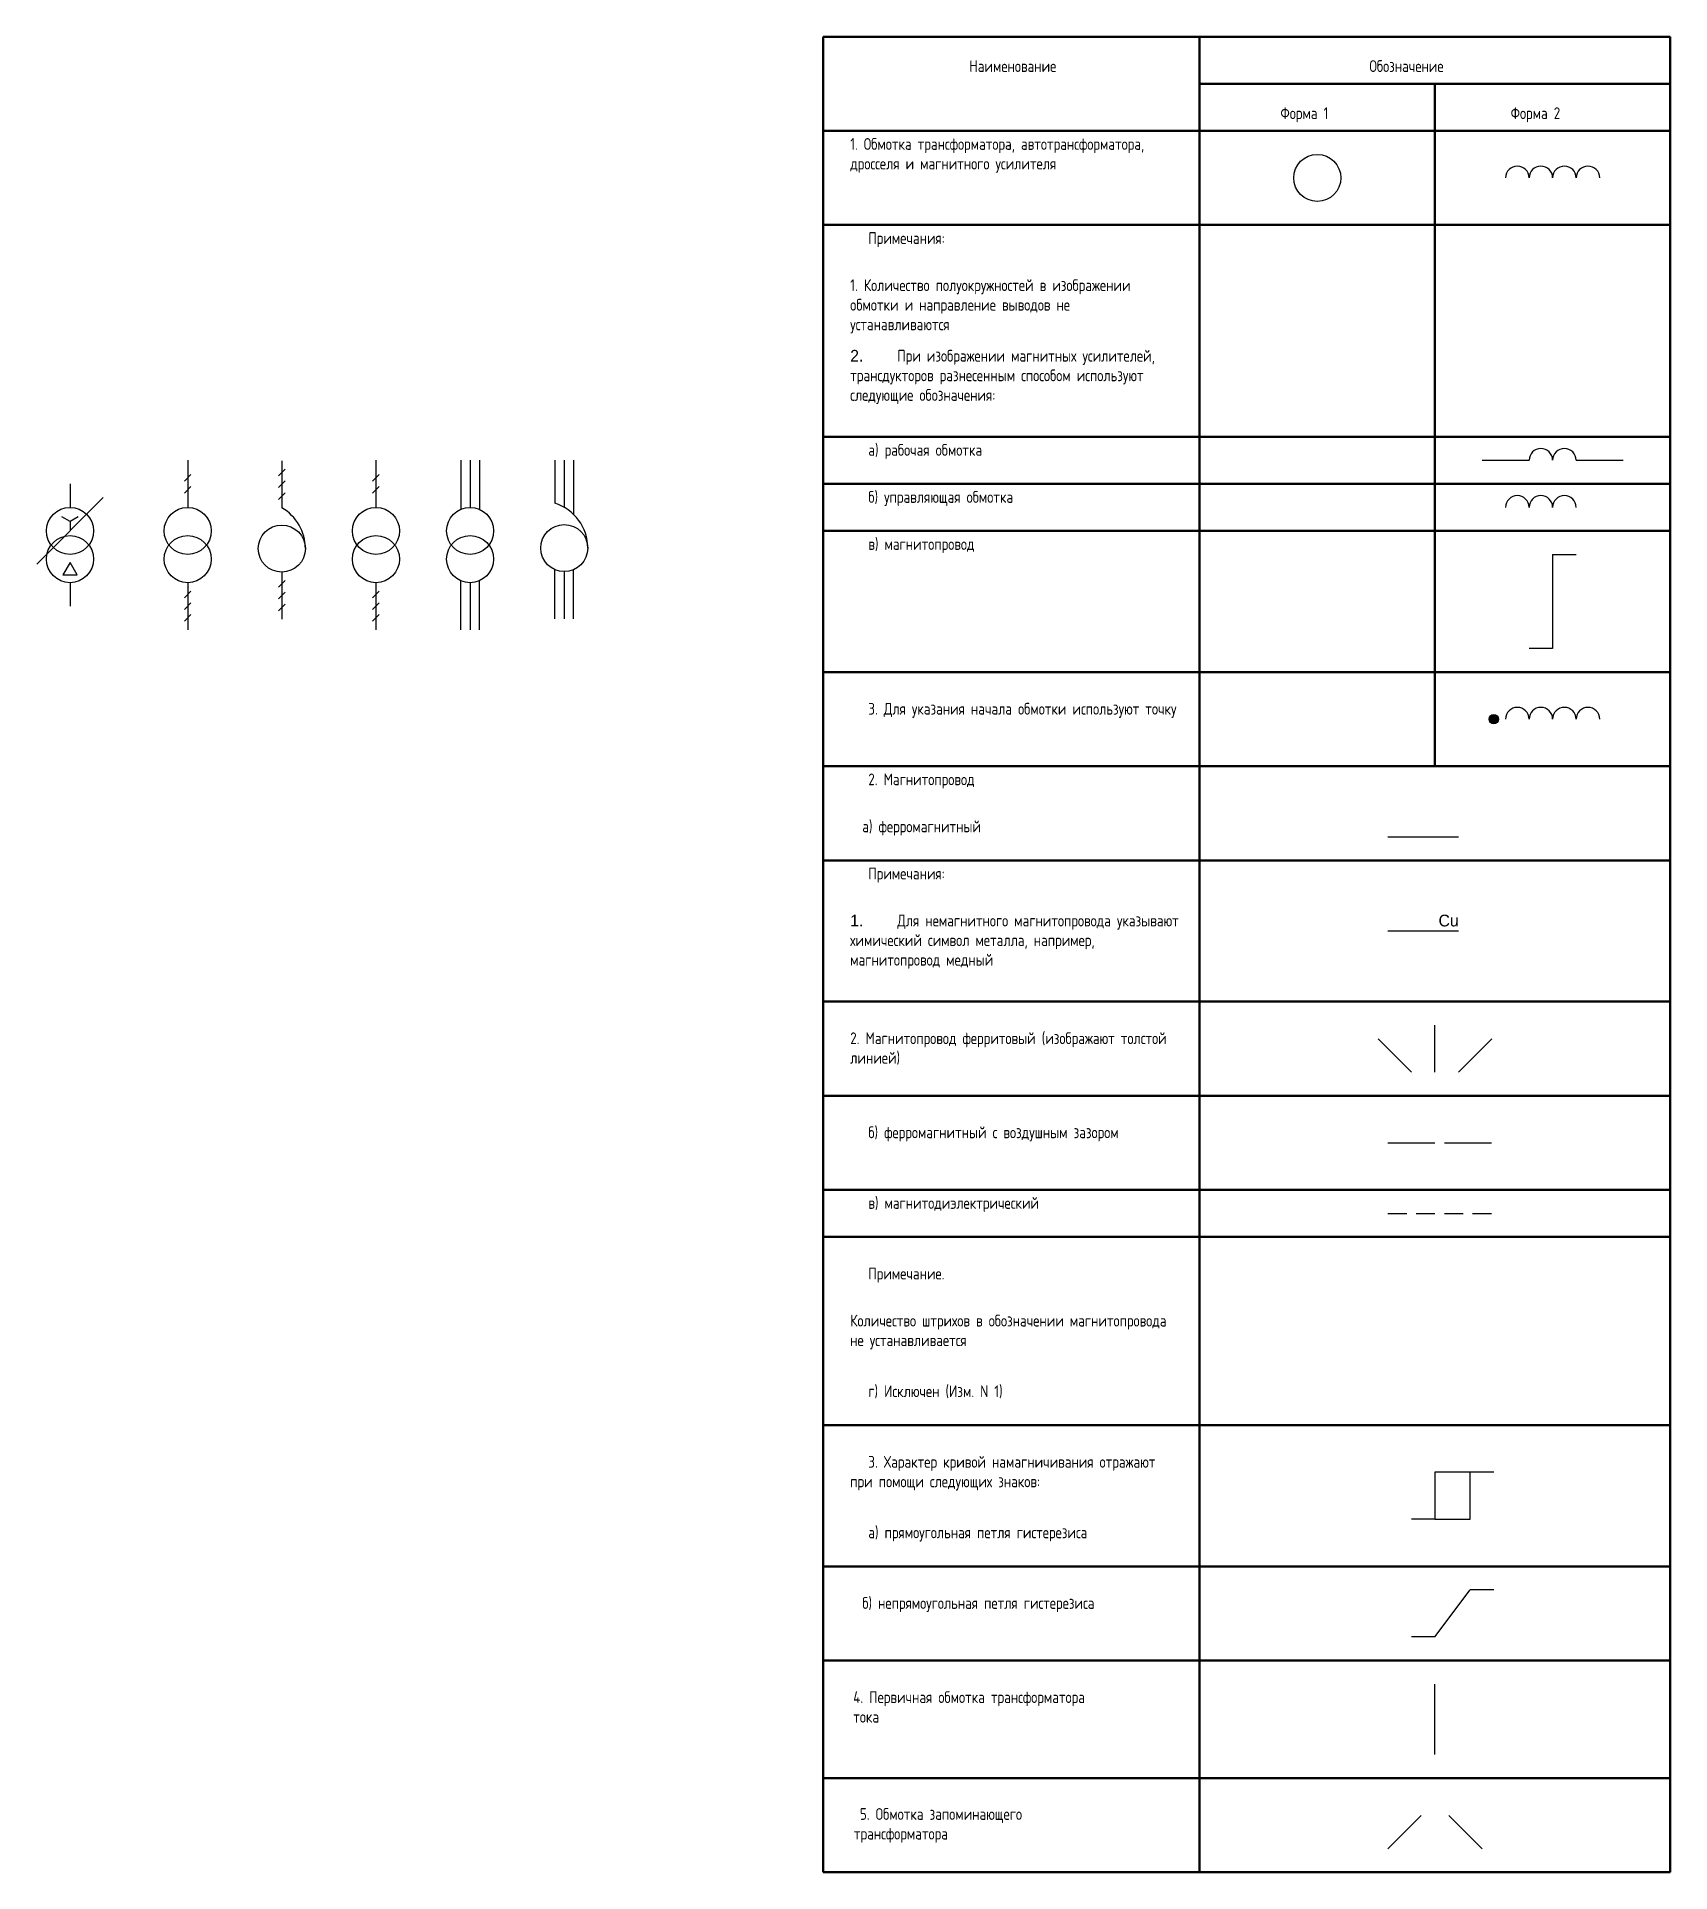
# Model space of a CAD drawing. Header units: millimetres. Extents: x 160 to 1402, y -1416 to 264.
# Drawn here: x 160.1 to 507.2, y -125.8 to 264.2 of the extents above; entities that cross this region are included whole.
import ezdxf

# ---------------------------------------------------------------- set-up
doc = ezdxf.new("R2010")
doc.units = ezdxf.units.MM
doc.layers.add('Слой1', color=3, linetype='Continuous', lineweight=50)

msp = doc.modelspace()

# ---------------------------------------------------------------- texts
at = {"layer": 'Слой1', "color": 7, "char_height": 2.5, "attachment_point": 1}
for s, width, heights, insert in [('{\\FCS_Gost2304|c0;Наименование}', 2.5, [0], (358.25, 259.18)), ('{\\FCS_Gost2304|c0;Обозначение}', 2.5, [0], (443.25, 259.18)), ('{\\FCS_Gost2304|c0;Форма 1}', 15.7785, [0], (424.33, 249.18)), ('{\\FCS_Gost2304|c0;Форма 2}', 19.6292, [0], (473.25, 249.18)), ('{\\FCS_Gost2304|c0;1. Обмотка трансформатора, автотрансформатора, дросселя и магнитного усилителя}', 71.1369, [14.15], (332.93, 242.64)), ('{\\FCS_Gost2304|c0;   Примечания:}', 25.6904, [4.24], (332.93, 222.64)), ('{\\FCS_Gost2304|c0;1. Количество полуокружностей в изображении обмотки и направление выводов не устанавливаются}', 67.7152, [14.31], (332.93, 212.64)), ('2.^I{\\FCS_Gost2304|c0;При изображении магнитных усилителей, трансдукторов разнесенным способом используют следующие обозначения:}', 70.5025, [16.88], (332.93, 197.64)), ('{\\FCS_Gost2304|c0;   а) рабочая обмотка}', 36.6429, [4.24], (332.93, 177.64)), ('{\\FCS_Gost2304|c0;   б) управляющая обмотка}', 51.6757, [4.24], (332.93, 167.64)), ('{\\FCS_Gost2304|c0;   в) магнитопровод}', 36.6429, [4.24], (332.93, 157.64)), ('{\\FCS_Gost2304|c0;   3. Для указания начала обмотки используют точку}', 72.0313, [8.12], (332.93, 122.64)), ('{\\FCS_Gost2304|c0;   2. Магнитопровод}', 37.569, [4.52], (332.93, 107.64)), ('{\\FCS_Gost2304|c0;  а) ферромагнитный}', 37.569, [4.52], (332.93, 97.64)), ('{\\FCS_Gost2304|c0;   Примечания:}', 37.569, [4.52], (332.93, 87.64)), ('1.^I{\\FCS_Gost2304|c0;Для немагнитного магнитопровода указывают химический символ металла, например, магнитопровод медный}', 70.5025, [16.88], (332.93, 77.64)), ('Cu', 37.569, [4.52], (457.93, 77.64)), ('{\\FCS_Gost2304|c0;2. Магнитопровод ферритовый (изображают толстой линией)}', 70.5025, [8.37], (332.93, 52.64)), ('{\\FCS_Gost2304|c0;   б) ферромагнитный с воздушным зазором}', 71.0338, [8.18], (332.93, 32.64)), ('{\\FCS_Gost2304|c0;   в) магнитодиэлектрический}', 59.0647, [4.52], (332.93, 17.64)), ('{\\FCS_Gost2304|c0;   Примечание.}', 37.569, [4.52], (332.93, 2.64)), ('{\\FCS_Gost2304|c0;Количество штрихов в обозначении магнитопровода не устанавливается}', 70.5025, [8.37], (332.93, -7.36)), ('{\\FCS_Gost2304|c0;   г) Исключен (Изм. N 1)}', 41.7548, [4.52], (332.93, -22.36)), ('{\\FCS_Gost2304|c0;   3. Характер кривой намагничивания отражают при помощи следующих знаков:}', 70.5025, [8.37], (332.93, -37.36)), ('{\\FCS_Gost2304|c0;   а) прямоугольная петля гистерезиса}', 67.6494, [4.52], (332.93, -52.36)), ('{\\FCS_Gost2304|c0;  б) непрямоугольная петля гистерезиса}', 69.6223, [4.52], (332.93, -67.36)), ('{\\FCS_Gost2304|c0; 4. Первичная обмотка трансформатора\\P тока}', 75.5411, [8.73], (332.29, -87.36)), ('{\\FCS_Gost2304|c0;  5. Обмотка запоминающего\\P трансформатора}', 79.9802, [8.2], (332.43, -112.19))]:
    msp.add_mtext_dynamic_manual_height_columns(s, width=width, gutter_width=12.5, heights=heights, dxfattribs=dict(at, insert=insert))

# ---------------------------------------------------------------- hatches: boundary and pattern name
h = msp.add_hatch(color=7)
h.dxf.hatch_style = 1
edge = h.paths.add_edge_path()
edge.add_arc((469.67, 119.18), 1, 359.64, 719.64)

# ---------------------------------------------------------------- linework, layer by layer
at = {"color": 7}
for p, q in [((192.17, 174.18), (192.17, 164.18)), ((211.46, 170.88), (212.87, 172.3)), ((212.17, 174.09), (212.17, 164.09)), ((232.17, 174.18), (232.17, 164.18)), ((250.17, 174.18), (250.17, 163.76)), ((252.17, 174.18), (252.17, 164.18)), ((254.17, 174.18), (254.17, 163.76)), ((270.17, 174.18), (270.17, 165.06)), ((272.17, 174.18), (272.17, 164.18)), ((274.17, 174.18), (274.17, 162.66)), ((467.17, 174.18), (477.17, 174.18)), ((487.17, 174.18), (497.17, 174.18)), ((167.17, 169.18), (167.17, 164.18)), ((191.46, 169.72), (192.87, 171.14)), ((191.46, 167.22), (192.87, 168.64)), ((211.46, 168.38), (212.87, 169.8)), ((231.46, 169.72), (232.87, 171.14)), ((231.46, 167.22), (232.87, 168.64)), ((160.09, 152.11), (174.24, 166.25)), ((211.46, 165.88), (212.87, 167.3)), ((167.17, 161.18), (167.17, 159.18)), ((462.17, 159.18), (472.17, 159.18)), ((487.17, 159.18), (497.17, 159.18)), ((167.17, 152.48), (165.67, 149.88)), ((168.67, 149.88), (167.17, 152.48)), ((482.17, 154.18), (487.17, 154.18)), ((482.17, 154.18), (482.17, 134.18)), ((165.67, 149.88), (168.67, 149.88)), ((211.46, 147.22), (212.87, 148.64)), ((212.17, 150.43), (212.17, 140.43)), ((250.17, 138.18), (250.17, 148.6)), ((254.17, 138.18), (254.17, 148.6)), ((270.17, 140.52), (270.17, 150.94)), ((272.17, 150.52), (272.17, 140.52)), ((274.17, 140.52), (274.17, 150.94)), ((167.17, 148.18), (167.17, 143.18)), ((191.46, 144.97), (192.87, 146.39)), ((192.17, 148.18), (192.17, 138.18)), ((211.46, 144.72), (212.87, 146.14)), ((231.46, 144.97), (232.87, 146.39)), ((232.17, 148.18), (232.17, 138.18)), ((252.17, 148.18), (252.17, 138.18)), ((191.46, 142.47), (192.87, 143.89)), ((191.46, 139.97), (192.87, 141.39)), ((211.46, 142.22), (212.87, 143.64)), ((231.46, 142.47), (232.87, 143.89)), ((231.46, 139.97), (232.87, 141.39)), ((482.17, 134.18), (477.17, 134.18)), ((447.17, 94.18), (462.17, 94.18)), ((447.17, 74.18), (462.17, 74.18)), ((452.17, 44.18), (445.09, 51.25)), ((457.17, 44.18), (457.17, 54.18)), ((462.17, 44.18), (469.24, 51.25)), ((447.17, 29.18), (457.17, 29.18)), ((459.17, 29.18), (469.17, 29.18)), ((447.17, 14.18), (451.17, 14.18)), ((453.17, 14.18), (457.17, 14.18)), ((459.17, 14.18), (463.17, 14.18)), ((465.17, 14.18), (469.17, 14.18)), ((469.67, -40.82), (464.67, -40.82)), ((457.17, -50.82), (452.17, -50.82)), ((457.17, -75.82), (464.67, -65.82)), ((469.67, -65.82), (464.67, -65.82)), ((457.17, -75.82), (452.17, -75.82)), ((457.17, -100.82), (457.17, -85.82)), ((447.17, -120.82), (454.24, -113.75)), ((467.17, -120.82), (460.09, -113.75))]:
    msp.add_line(p, q, dxfattribs=at)
msp.add_lwpolyline([(168.9, 162.18), (167.17, 161.18), (165.43, 162.18)], dxfattribs=at)
msp.add_lwpolyline([(457.17, -50.82), (464.67, -50.82), (464.67, -40.82), (457.17, -40.82)], close=True, dxfattribs=at)
for centre, radius in [((432.17, 234.18), 5), ((167.17, 159.18), 5), ((192.17, 159.18), 5), ((232.17, 159.18), 5), ((252.17, 159.18), 5), ((212.17, 155.43), 5), ((272.17, 155.52), 5), ((167.17, 153.18), 5), ((192.17, 153.18), 5), ((232.17, 153.18), 5), ((252.17, 153.18), 5), ((469.67, 119.18), 1)]:
    msp.add_circle(centre, radius, dxfattribs=at)
for centre, radius, end in [((474.67, 234.18), 2.5, 180), ((479.67, 234.18), 2.5, 180), ((484.67, 234.18), 2.5, 180), ((489.67, 234.18), 2.5, 180), ((479.67, 174.18), 2.5, 180), ((484.67, 174.18), 2.5, 180), ((207.17, 155.43), 10, 60), ((267.17, 155.52), 10, 72.5424), ((474.67, 164.18), 2.5, 180), ((479.67, 164.18), 2.5, 180), ((484.67, 164.18), 2.5, 180), ((474.67, 119.18), 2.5, 180), ((479.67, 119.18), 2.5, 180), ((484.67, 119.18), 2.5, 180), ((489.67, 119.18), 2.5, 180)]:
    msp.add_arc(centre, radius, 0, end, dxfattribs=at)
at = {"layer": 'Слой1', "color": 7}
for p, q in [((327.17, 264.18), (507.17, 264.18)), ((327.17, -125.82), (327.17, 264.18)), ((407.17, 264.18), (407.17, -125.82)), ((507.17, 264.18), (507.17, -125.82)), ((407.17, 254.18), (507.17, 254.18)), ((457.17, 254.18), (457.17, 109.18)), ((327.17, 244.18), (507.17, 244.18)), ((507.17, 224.18), (327.17, 224.18)), ((327.17, 179.18), (507.17, 179.18)), ((327.17, 169.18), (507.17, 169.18)), ((327.17, 159.18), (507.17, 159.18)), ((327.17, 129.18), (507.17, 129.18)), ((327.17, 109.18), (507.17, 109.18)), ((327.17, 89.18), (507.17, 89.18)), ((327.17, 59.18), (507.17, 59.18)), ((327.17, 39.18), (507.17, 39.18)), ((327.17, 19.18), (507.17, 19.18)), ((327.17, 9.18), (507.17, 9.18)), ((327.17, -30.82), (507.17, -30.82)), ((327.17, -60.82), (507.17, -60.82)), ((327.17, -80.82), (507.17, -80.82)), ((327.17, -105.82), (507.17, -105.82)), ((327.17, -125.82), (507.17, -125.82))]:
    msp.add_line(p, q, dxfattribs=at)

msp.set_redraw_order([(e.dxf.handle, doc.entitydb.next_handle()) for e in msp.query("TEXT MTEXT ATTDEF DIMENSION ARC_DIMENSION")])  # texts and dimensions are drawn at this point

doc.saveas('drawing.dxf')
